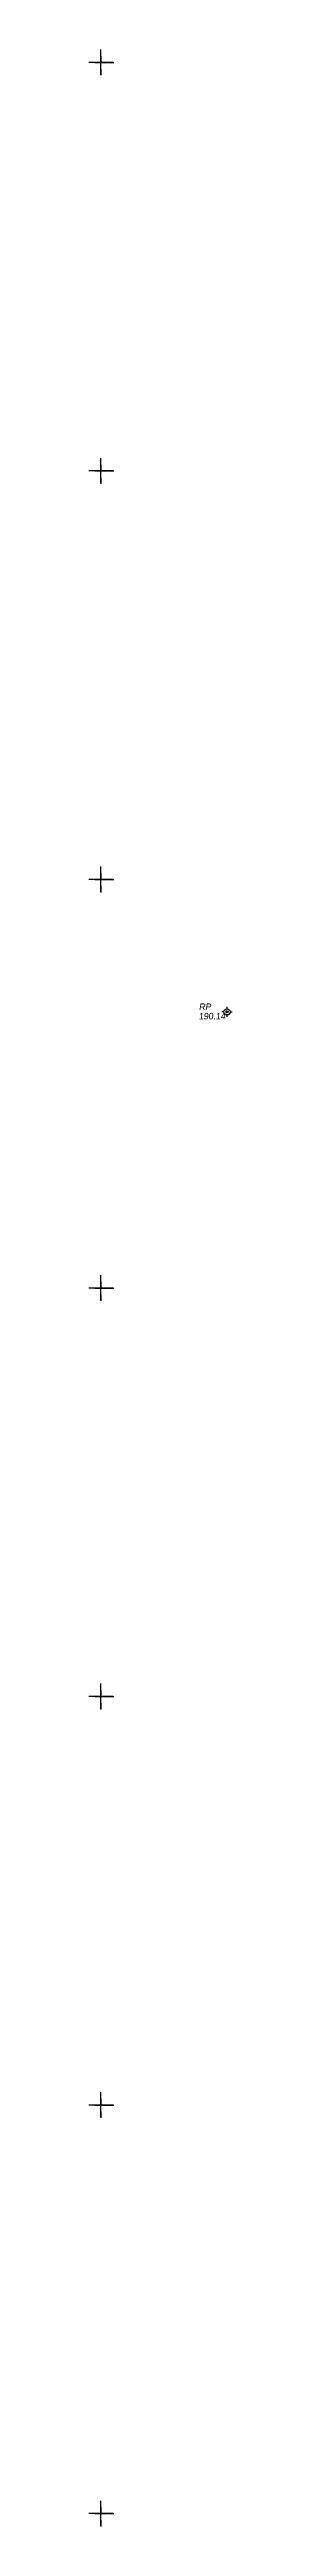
# Model space of a CAD drawing. Header units: millimetres. Extents: x 3232994 to 6468300, y 5635141 to 11269398.
# Drawn here: x 3234594 to 3234664, y 5635194 to 5636406 of the extents above; entities that cross this region are included whole.
import ezdxf
from ezdxf.enums import TextEntityAlignment as Align

# ---------------------------------------------------------------- set-up
doc = ezdxf.new("R2010")
doc.units = ezdxf.units.MM
doc.header["$LTSCALE"] = 2
doc.header["$PDMODE"] = 32
doc.header["$PDSIZE"] = 0.3
for name, color, linetype in [('POINT_OBJ', 7, 'Continuous'), ('ВЫСОТЫ', 7, 'Continuous'), ('ИМЕНА', 7, 'Continuous'), ('кресты', 7, 'Continuous'), ('ПИКЕТЫ', 7, 'Continuous'), ('ПУНКТЫ', 7, 'Continuous'), ('ТОКА_СТ', 1, 'Continuous')]:
    doc.layers.add(name, color=color, linetype=linetype)
doc.styles.add('grad', font='grad.shx')
doc.styles.add('universw', font='universw.shx', dxfattribs={"oblique": 10})
doc.styles.add('user', font='symeteo.shx', dxfattribs={"height": 2.5})

# ---------------------------------------------------------------- blocks, each defined once
blk = doc.blocks.new('piket')
at = {"layer": 'ПИКЕТЫ', "linetype": 'Continuous'}
h = blk.add_hatch(color=7, dxfattribs=at)
edge = h.paths.add_edge_path()
edge.add_arc((0, 0), 0.3, 0, 360)
at = {"layer": 'ПИКЕТЫ', "color": 7, "linetype": 'Continuous'}
blk.add_circle((0, 0), 0.3, dxfattribs=at)
at = {"layer": 'ВЫСОТЫ', "style": 'universw', "oblique": 6}
blk.add_attdef('H', (1.88, -0.23), '', height=2, dxfattribs=at)
at = {"layer": 'ИМЕНА', "style": 'universw', "oblique": 10}
blk.add_attdef('NAME', text='', height=2, dxfattribs=at).set_placement((0, 2.37), align=Align.CENTER)
at = {"layer": 'ТОКА_СТ', "style": 'universw', "oblique": 6, "flags": 1}
blk.add_attdef('POINT', text='', height=2, dxfattribs=at).set_placement((0, -2.79), align=Align.CENTER)
blk = doc.blocks.new('5_1')
at = {"linetype": 'Continuous'}
h = blk.add_hatch(color=7, dxfattribs=at)
edge = h.paths.add_edge_path()
edge.add_arc((0, 0), 0.0588, 0, 360)
at = {"color": 7, "linetype": 'Continuous'}
for p, q in [((-0.75, 0), (-1.25, 0)), ((0, 0.75), (0, 1.25)), ((0.75, 0), (1.25, 0)), ((0, -0.75), (0, -1.25))]:
    blk.add_line(p, q, dxfattribs=at)
for radius in [0.75, 0.0588]:
    blk.add_circle((0, 0), radius, dxfattribs=at)
at = {"color": 7, "linetype": 'Continuous', "style": 'grad', "oblique": 10, "width": 0.7}
blk.add_attdef('P37', text='', height=2.5, dxfattribs=at).set_placement((-2, 0), align=Align.MIDDLE_RIGHT)
at = {"color": 7, "linetype": 'Continuous', "style": 'user', "flags": 8}
blk.add_attdef('ddddd', text='', height=2.5, dxfattribs=at).set_placement((2, 0), align=Align.MIDDLE_LEFT)
at = {"color": 7, "linetype": 'Continuous', "style": 'grad', "oblique": 10, "width": 0.7}
blk.add_attdef('P4', (2, 0.7), '', height=2.5, dxfattribs=at)
blk.add_attdef('P69', text='', height=2.5, dxfattribs=at).set_placement((2, -0.7), align=Align.TOP_LEFT)

msp = doc.modelspace()

# ---------------------------------------------------------------- linework, layer by layer
at = {"layer": 'POINT_OBJ', "color": 7, "linetype": 'Continuous'}
msp.add_point((3234661.9, 5635935.2, 190.1), dxfattribs=at)
at = {"layer": 'кресты'}
for p, q in [((3234600, 5636400.3), (3234600, 5636406.3)), ((3234600, 5636400), (3234594, 5636400)), ((3234606, 5636400), (3234600, 5636400)), ((3234600, 5636394), (3234600, 5636400)), ((3234600, 5636200), (3234594, 5636200)), ((3234600, 5636200.3), (3234600, 5636206.3)), ((3234606, 5636200), (3234600, 5636200)), ((3234600, 5636194), (3234600, 5636200)), ((3234600, 5636000.3), (3234600, 5636006.3)), ((3234600, 5636000), (3234594, 5636000)), ((3234606, 5636000), (3234600, 5636000)), ((3234600, 5635994), (3234600, 5636000)), ((3234600, 5635800), (3234594, 5635800)), ((3234600, 5635800.3), (3234600, 5635806.3)), ((3234606, 5635800), (3234600, 5635800)), ((3234600, 5635794), (3234600, 5635800)), ((3234600, 5635600.3), (3234600, 5635606.3)), ((3234600, 5635600), (3234594, 5635600)), ((3234606, 5635600), (3234600, 5635600)), ((3234600, 5635594), (3234600, 5635600)), ((3234600, 5635400), (3234594, 5635400)), ((3234600, 5635400.3), (3234600, 5635406.3)), ((3234606, 5635400), (3234600, 5635400)), ((3234600, 5635394), (3234600, 5635400)), ((3234600, 5635200.3), (3234600, 5635206.3)), ((3234600, 5635200), (3234594, 5635200)), ((3234606, 5635200), (3234600, 5635200)), ((3234600, 5635194), (3234600, 5635200))]:
    msp.add_line(p, q, dxfattribs=at)
at = {"layer": 'кресты', "color": 7, "linetype": 'Continuous'}
for p, q in [((3234600, 5636397), (3234600, 5636403)), ((3234600, 5636403), (3234600, 5636400)), ((3234597, 5636400), (3234603, 5636400)), ((3234597, 5636400), (3234600, 5636400)), ((3234600, 5636396.7), (3234600, 5636393.7)), ((3234603.3, 5636400), (3234606.3, 5636400)), ((3234597, 5636200), (3234603, 5636200)), ((3234597, 5636200), (3234600, 5636200)), ((3234600, 5636197), (3234600, 5636203)), ((3234600, 5636203), (3234600, 5636200)), ((3234600, 5636196.7), (3234600, 5636193.7)), ((3234603.3, 5636200), (3234606.3, 5636200)), ((3234600, 5635997), (3234600, 5636003)), ((3234600, 5636003), (3234600, 5636000)), ((3234597, 5636000), (3234603, 5636000)), ((3234597, 5636000), (3234600, 5636000)), ((3234600, 5635996.7), (3234600, 5635993.7)), ((3234603.3, 5636000), (3234606.3, 5636000)), ((3234597, 5635800), (3234603, 5635800)), ((3234597, 5635800), (3234600, 5635800)), ((3234600, 5635797), (3234600, 5635803)), ((3234600, 5635803), (3234600, 5635800)), ((3234600, 5635796.7), (3234600, 5635793.7)), ((3234603.3, 5635800), (3234606.3, 5635800)), ((3234600, 5635597), (3234600, 5635603)), ((3234600, 5635603), (3234600, 5635600)), ((3234597, 5635600), (3234603, 5635600)), ((3234597, 5635600), (3234600, 5635600)), ((3234600, 5635596.7), (3234600, 5635593.7)), ((3234603.3, 5635600), (3234606.3, 5635600)), ((3234597, 5635400), (3234603, 5635400)), ((3234597, 5635400), (3234600, 5635400)), ((3234600, 5635397), (3234600, 5635403)), ((3234600, 5635403), (3234600, 5635400)), ((3234600, 5635396.7), (3234600, 5635393.7)), ((3234603.3, 5635400), (3234606.3, 5635400)), ((3234600, 5635197), (3234600, 5635203)), ((3234600, 5635203), (3234600, 5635200)), ((3234597, 5635200), (3234603, 5635200)), ((3234597, 5635200), (3234600, 5635200)), ((3234600, 5635196.7), (3234600, 5635193.7)), ((3234603.3, 5635200), (3234606.3, 5635200))]:
    msp.add_line(p, q, dxfattribs=at)

# ---------------------------------------------------------------- block references
at = {"layer": 'ПИКЕТЫ', "color": 4}
ref = msp.add_blockref('piket', (3234661.9, 5635935.2, 190.1), dxfattribs=dict(at, xscale=1.6, yscale=1.6, zscale=1.6))
ref.add_attrib('H', '190.14', (3234648, 5635931.5, -114.1), dxfattribs={"layer": 'ВЫСОТЫ', "height": 3.2, "style": 'universw', "oblique": 6})
ref.add_attrib('NAME', 'RP', dxfattribs={"layer": 'ИМЕНА', "height": 3.2, "style": 'universw', "oblique": 10}).set_placement((3234651, 5635936.1, 190.1), align=Align.CENTER)
at = {"layer": 'ПУНКТЫ', "color": 7, "linetype": 'Continuous', "xscale": 2, "yscale": 2, "zscale": 2, "rotation": 358.7693478158524}
msp.add_blockref('5_1', (3234661.9, 5635935.2), dxfattribs=at)

doc.saveas('drawing.dxf')
